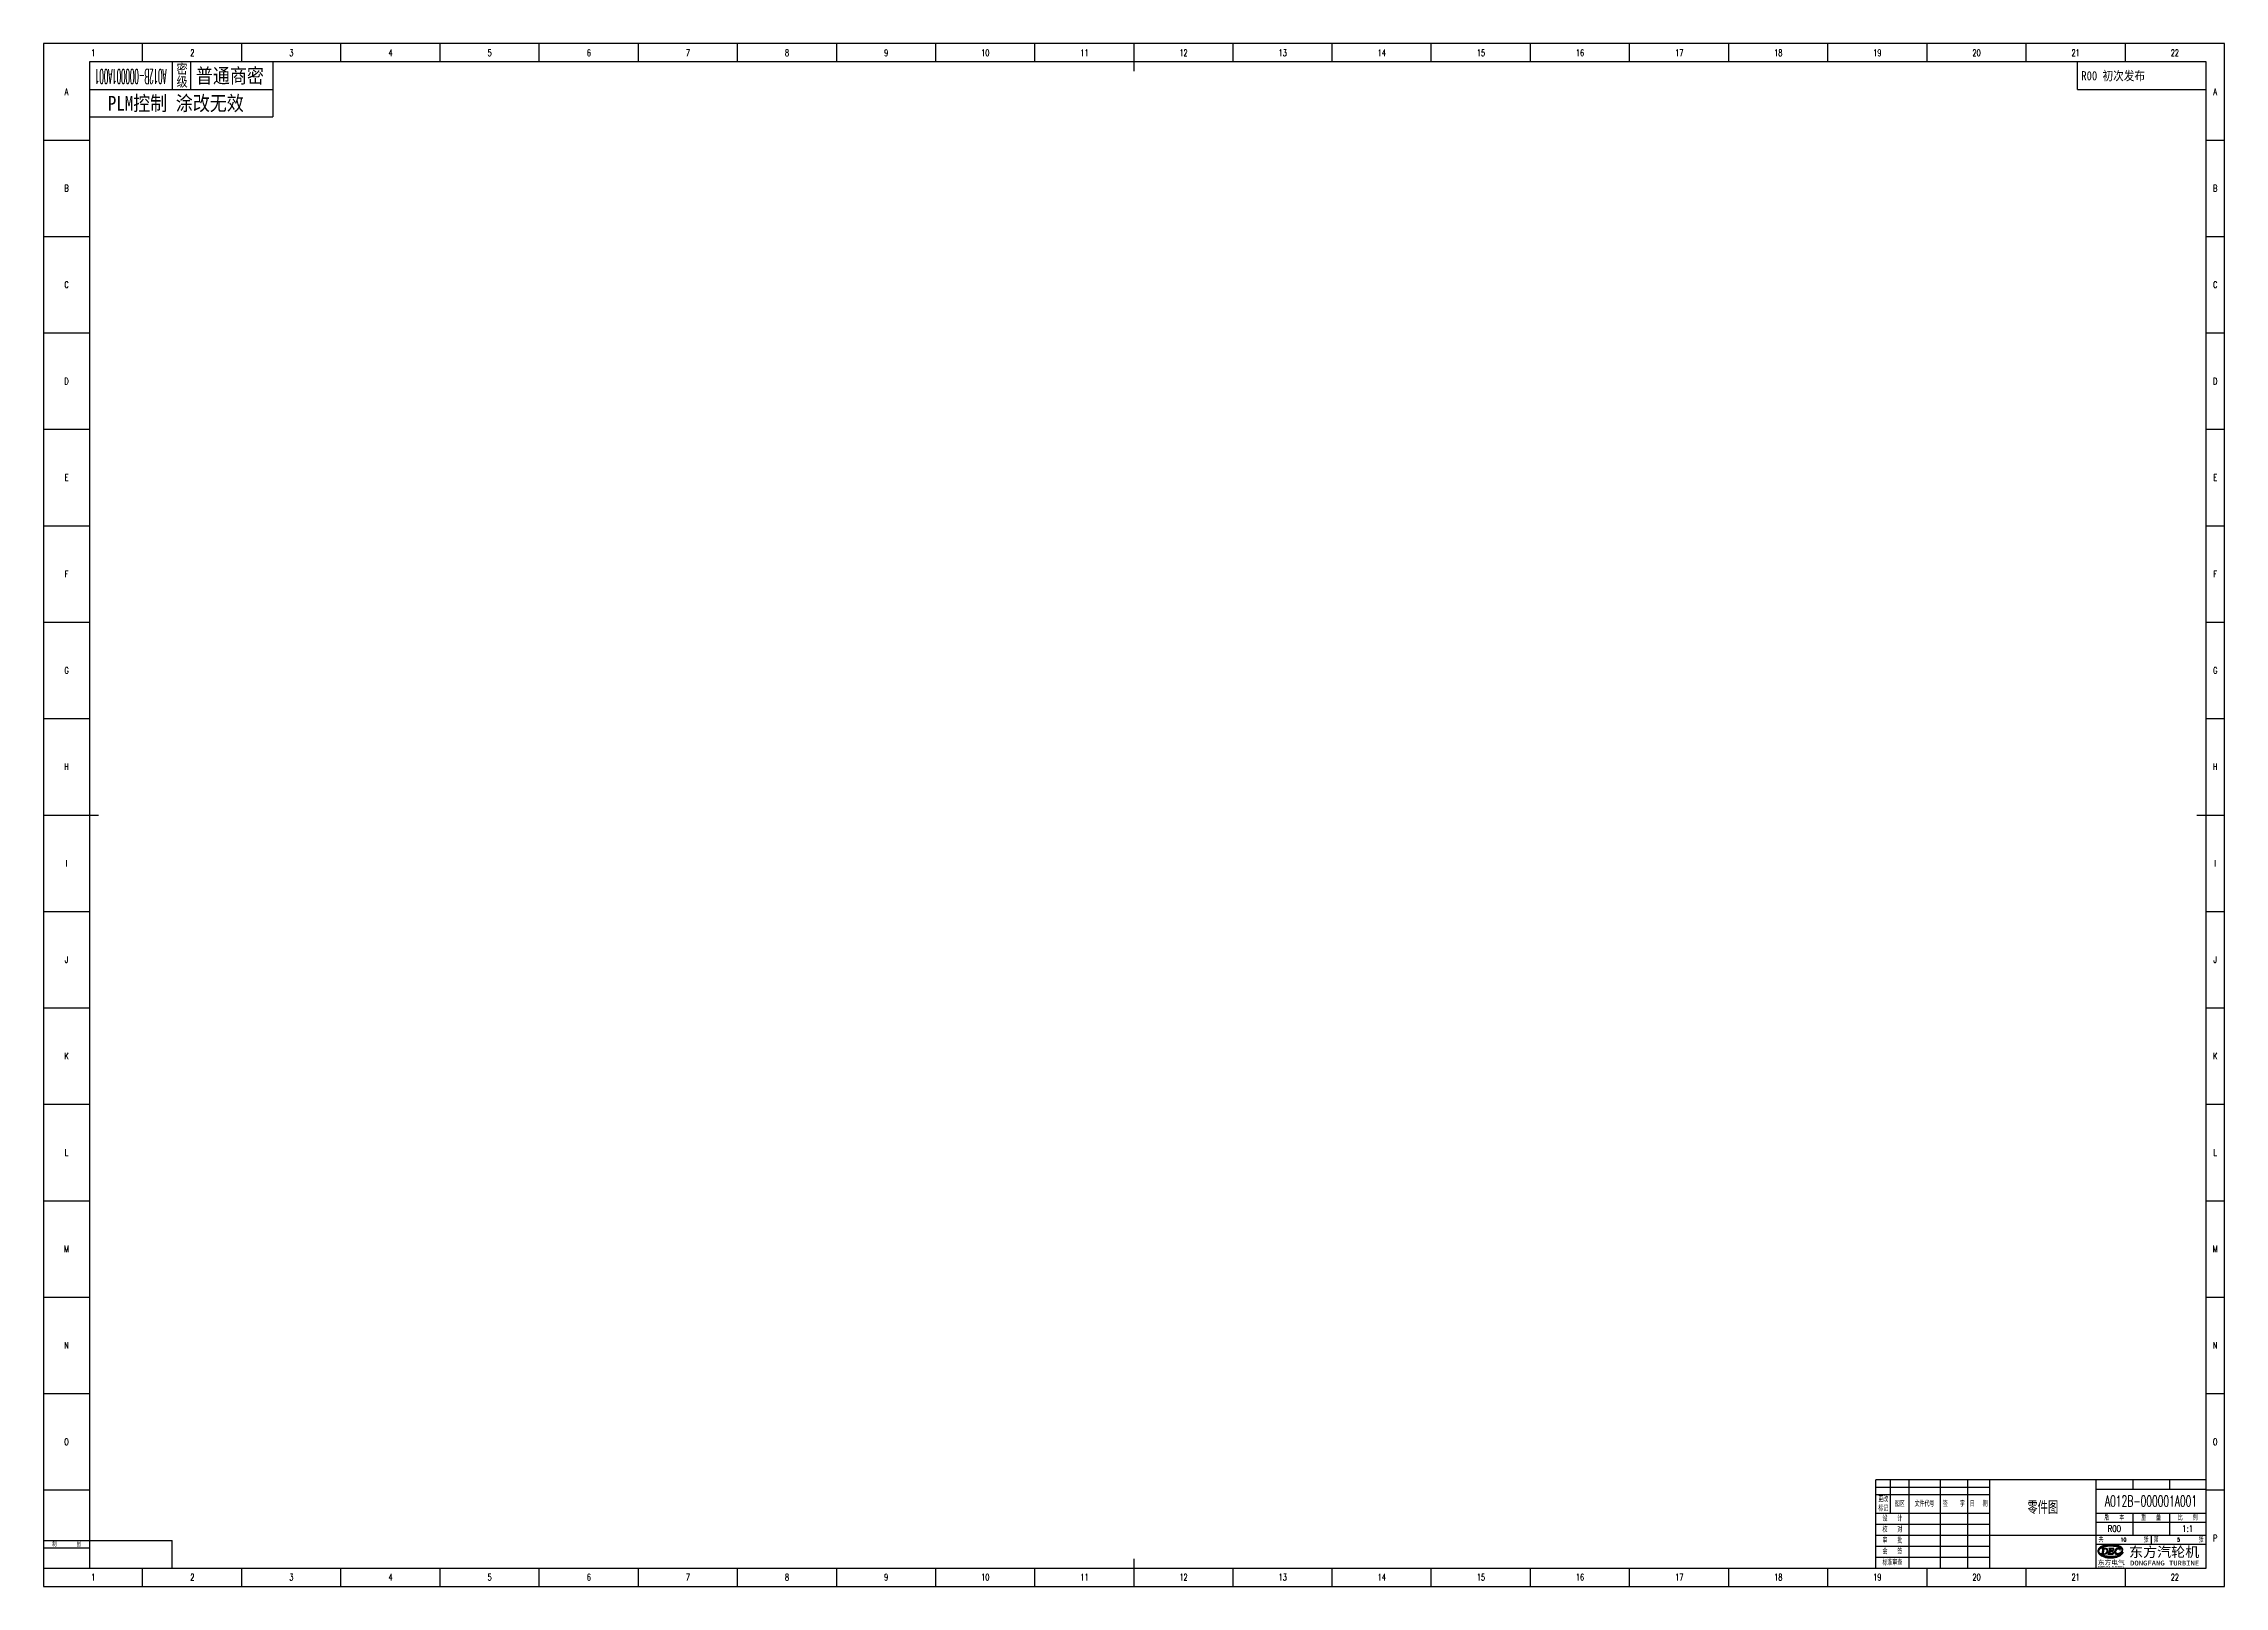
# Model space of a CAD drawing. Header units: millimetres. Extents: x 0 to 1189, y 0 to 841.
import ezdxf
from ezdxf.enums import TextEntityAlignment as Align

# ---------------------------------------------------------------- set-up
doc = ezdxf.new("R2010")
doc.units = ezdxf.units.MM
doc.layers.add('PDM_Title', color=7, linetype='Continuous')
doc.styles.add('HZ', font='TXT.SHX', dxfattribs={"width": 0.667, "bigfont": 'HZTXT.SHX'})
doc.styles.add('pdmHT', font='SIMHEI.TTF')

# ---------------------------------------------------------------- blocks, each defined once
blk = doc.blocks.new('FitPDM_DWGFrame')
at = {"layer": 'PDM_Title'}
h = blk.add_hatch(color=2, dxfattribs=at)
h.paths.add_polyline_path([(1122.3, 20.6), (1122.2, 20.6), (1122.2, 20.6), (1122.2, 20.6), (1122.3, 20.6), (1122.5, 20.6), (1122.5, 20.5), (1122.6, 20.5), (1122.6, 20.5), (1122.6, 20.4), (1122.6, 20.3), (1122.3, 18.1), (1122.2, 18), (1122.2, 17.9), (1122.2, 17.9), (1122.1, 17.8), (1122, 17.8), (1121.9, 17.8), (1121.8, 17.7), (1121.8, 17.7), (1121.7, 17.7), (1121.8, 17.6), (1121.8, 17.6), (1123.5, 17.6), (1123.7, 17.6), (1123.9, 17.7), (1124.1, 17.7), (1124.3, 17.8), (1124.5, 17.8), (1124.7, 18), (1124.9, 18.1), (1125, 18.2), (1125.2, 18.4), (1125.3, 18.5), (1125.4, 18.7), (1125.4, 18.8), (1125.5, 19), (1125.5, 19.2), (1125.5, 19.4), (1125.5, 19.6), (1125.5, 19.7), (1125.4, 19.9), (1125.3, 20.1), (1125.2, 20.3), (1125, 20.4), (1124.8, 20.5), (1124.5, 20.6), (1124.2, 20.6), (1124, 20.6)])
h.paths.add_polyline_path([(1123.5, 20.4), (1123.4, 20.3), (1123.4, 20.3), (1123.3, 20.2), (1123, 18.1), (1123, 18), (1123, 17.9), (1123, 17.9), (1123, 17.8), (1123.1, 17.8), (1123.3, 17.8), (1123.5, 17.8), (1123.6, 17.8), (1123.8, 17.8), (1123.9, 17.9), (1124, 17.9), (1124.1, 17.9), (1124.2, 18), (1124.3, 18), (1124.4, 18.1), (1124.4, 18.1), (1124.5, 18.2), (1124.6, 18.2), (1124.6, 18.3), (1124.7, 18.4), (1124.7, 18.4), (1124.8, 18.5), (1124.8, 18.6), (1124.8, 18.6), (1124.9, 18.7), (1124.9, 18.8), (1124.9, 18.9), (1125, 19), (1125, 19.1), (1125, 19.2), (1125, 19.3), (1125, 19.4), (1125, 19.5), (1125, 19.7), (1125, 19.8), (1124.9, 19.9), (1124.9, 20), (1124.8, 20), (1124.8, 20.1), (1124.8, 20.1), (1124.7, 20.2), (1124.7, 20.2), (1124.6, 20.3), (1124.5, 20.3), (1124.4, 20.4), (1124.3, 20.4), (1124.1, 20.5), (1123.9, 20.5), (1123.8, 20.5), (1123.7, 20.5)], flags=0)
h.paths.add_polyline_path([(1127.2, 20.5), (1128.2, 20.4), (1128.3, 20.4), (1128.4, 20.4), (1128.4, 20.3), (1128.5, 20.3), (1128.5, 20.2), (1128.5, 20.2), (1128.6, 20.1), (1128.6, 20), (1128.6, 20), (1128.6, 20), (1128.6, 20), (1128.7, 20), (1128.7, 20), (1128.7, 20), (1128.8, 20.1), (1128.8, 20.5), (1128.8, 20.6), (1128.8, 20.6), (1128.8, 20.6), (1128.8, 20.7), (1126, 20.7), (1126, 20.6), (1126, 20.6), (1126, 20.6), (1126.1, 20.5), (1126.2, 20.5), (1126.3, 20.5), (1126.3, 20.4), (1126.3, 20.3), (1126.3, 20.3), (1125.9, 18), (1125.9, 18), (1125.8, 17.9), (1125.8, 17.8), (1125.7, 17.8), (1125.7, 17.7), (1125.6, 17.7), (1125.6, 17.7), (1125.4, 17.7), (1125.4, 17.7), (1125.4, 17.7), (1125.4, 17.6), (1125.4, 17.6), (1128.3, 17.6), (1128.3, 17.6), (1128.4, 17.7), (1128.4, 17.7), (1128.7, 18.3), (1128.7, 18.3), (1128.7, 18.4), (1128.7, 18.4), (1128.6, 18.4), (1128.6, 18.4), (1128.6, 18.4), (1128.5, 18.4), (1128.5, 18.3), (1128.5, 18.2), (1128.4, 18.2), (1128.3, 18.1), (1128.2, 18.1), (1128.2, 18), (1128.1, 18), (1128, 17.9), (1127.9, 17.9), (1127.9, 17.8), (1127.8, 17.8), (1127.7, 17.8), (1127.7, 17.8), (1126.8, 17.8), (1126.8, 17.8), (1126.7, 17.8), (1126.7, 17.9), (1126.7, 17.9), (1126.7, 18.1), (1126.9, 19), (1126.9, 19), (1126.9, 19.1), (1126.9, 19.1), (1127, 19.1), (1127.7, 19.1), (1127.8, 19.1), (1127.9, 19.1), (1128, 19), (1128, 19), (1128.1, 18.9), (1128.1, 18.8), (1128.1, 18.8), (1128.1, 18.7), (1128.1, 18.7), (1128.1, 18.7), (1128.1, 18.7), (1128.2, 18.7), (1128.2, 18.7), (1128.2, 18.7), (1128.4, 19.6), (1128.4, 19.7), (1128.4, 19.7), (1128.4, 19.7), (1128.3, 19.7), (1128.3, 19.7), (1128.3, 19.7), (1128.3, 19.6), (1128.2, 19.6), (1128.2, 19.5), (1128.2, 19.4), (1128.2, 19.4), (1128.1, 19.4), (1128.1, 19.3), (1128, 19.3), (1127.9, 19.3), (1127.9, 19.3), (1127, 19.3), (1126.9, 19.3), (1126.9, 19.4), (1126.9, 19.4), (1127.1, 20.3), (1127.1, 20.4), (1127.1, 20.4), (1127.1, 20.4)])
h.paths.add_polyline_path([(1133.8, 18.4), (1133.9, 18.5), (1133.9, 18.5), (1133.9, 18.5), (1133.9, 18.5), (1133.9, 18.6), (1133.9, 18.6), (1133.9, 18.6), (1133.8, 18.6), (1133.8, 18.6), (1133.8, 18.6), (1133.7, 18.5), (1133.7, 18.5), (1133.7, 18.4), (1133.5, 18.3), (1133.4, 18.1), (1133.3, 18.1), (1133.2, 18), (1133.1, 17.9), (1133, 17.8), (1132.9, 17.7), (1132.8, 17.7), (1132.6, 17.5), (1132.5, 17.4), (1132.3, 17.3), (1132.1, 17.2), (1131.9, 17.1), (1131.7, 17), (1131.6, 17), (1131.6, 17), (1131.4, 16.9), (1131.3, 16.8), (1131.1, 16.8), (1130.9, 16.7), (1130.7, 16.6), (1130.5, 16.6), (1130.2, 16.5), (1130, 16.5), (1129.8, 16.4), (1129.6, 16.4), (1129.4, 16.4), (1129.1, 16.3), (1128.9, 16.3), (1128.7, 16.3), (1128.5, 16.3), (1128.2, 16.2), (1127.9, 16.2), (1127.6, 16.2), (1127.2, 16.2), (1127, 16.2), (1126.8, 16.2), (1126.4, 16.2), (1126.2, 16.2), (1126.1, 16.2), (1125.8, 16.2), (1125.6, 16.3), (1125.4, 16.3), (1125.1, 16.3), (1125, 16.4), (1124.7, 16.4), (1124.5, 16.5), (1124.2, 16.5), (1123.9, 16.6), (1123.6, 16.7), (1123.3, 16.8), (1123.1, 16.9), (1122.8, 17), (1122.6, 17.1), (1122.4, 17.1), (1122.2, 17.2), (1122, 17.3), (1121.8, 17.4), (1121.6, 17.6), (1121.5, 17.7), (1121.3, 17.8), (1121.2, 18), (1121, 18.2), (1120.9, 18.3), (1120.8, 18.4), (1120.7, 18.6), (1120.6, 18.8), (1120.6, 19.1), (1120.6, 19.3), (1120.6, 19.6), (1120.7, 19.8), (1120.8, 20), (1120.9, 20.1), (1121, 20.3), (1121.2, 20.5), (1121.3, 20.7), (1121.6, 20.9), (1121.9, 21.1), (1122, 21.1), (1122.2, 21.2), (1122.5, 21.4), (1122.8, 21.5), (1123.2, 21.6), (1123.6, 21.7), (1124, 21.8), (1124.3, 21.9), (1124.8, 22), (1125.2, 22), (1125.6, 22.1), (1126, 22.1), (1126.3, 22.1), (1127.2, 22.1), (1127.8, 22.1), (1128, 22.1), (1128.3, 22.1), (1128.5, 22), (1128.7, 22), (1128.9, 22), (1129.1, 22), (1129.3, 21.9), (1129.5, 21.9), (1129.8, 21.9), (1130, 21.8), (1130.3, 21.8), (1130.5, 21.7), (1130.7, 21.7), (1130.9, 21.6), (1131.1, 21.6), (1131.3, 21.5), (1131.5, 21.5), (1131.6, 21.4), (1131.8, 21.3), (1131.9, 21.3), (1132, 21.2), (1132.1, 21.2), (1132.1, 21.1), (1132.2, 21.1), (1132.4, 21), (1132.5, 20.9), (1132.5, 20.9), (1132.6, 20.8), (1132.7, 20.7), (1132.8, 20.6), (1132.9, 20.6), (1132.9, 20.5), (1133, 20.4), (1133, 20.3), (1133, 20.3), (1133.1, 20.2), (1133.1, 20.1), (1133.1, 20), (1133.1, 19.8), (1133.1, 19.7), (1133.1, 19.5), (1133.1, 19.5), (1133, 19.4), (1133, 19.3), (1133, 19.1), (1132.9, 19.1), (1132.8, 18.9), (1132.7, 18.8), (1132.7, 18.7), (1132.6, 18.6), (1132.5, 18.6), (1132.4, 18.5), (1132.3, 18.4), (1132.2, 18.3), (1132.1, 18.3), (1132.1, 18.2), (1132, 18.2), (1131.8, 18.1), (1131.8, 18.1), (1131.7, 18), (1131.6, 18), (1131.5, 17.9), (1131.4, 17.9), (1131.2, 17.9), (1131.1, 17.8), (1130.9, 17.8), (1130.7, 17.8), (1130.6, 17.9), (1130.4, 17.9), (1130.4, 17.9), (1130.3, 18), (1130.2, 18), (1130.2, 18.1), (1130.1, 18.1), (1130.1, 18.1), (1130, 18.1), (1130, 18.2), (1130, 18.2), (1130, 18.3), (1129.9, 18.3), (1129.9, 18.4), (1129.9, 18.4), (1129.9, 18.5), (1129.8, 18.6), (1129.8, 18.7), (1129.8, 18.8), (1129.8, 18.9), (1129.8, 19), (1129.8, 19.1), (1129.8, 19.2), (1129.8, 19.3), (1129.9, 19.4), (1129.9, 19.4), (1129.9, 19.5), (1130, 19.6), (1130, 19.6), (1130, 19.7), (1130, 19.8), (1130.1, 19.8), (1130.1, 19.8), (1130.1, 19.9), (1130.2, 19.9), (1130.2, 19.9), (1130.2, 19.9), (1130.2, 20), (1130.2, 20), (1130.3, 20), (1130.3, 20.1), (1130.3, 20.1), (1130.4, 20.1), (1130.5, 20.2), (1130.5, 20.3), (1130.6, 20.3), (1130.7, 20.4), (1130.8, 20.4), (1130.9, 20.4), (1131, 20.5), (1131.1, 20.5), (1131.1, 20.5), (1131.2, 20.5), (1131.4, 20.5), (1131.5, 20.5), (1131.6, 20.5), (1131.6, 20.4), (1131.7, 20.4), (1131.8, 20.4), (1131.8, 20.3), (1131.9, 20.3), (1131.9, 20.2), (1132, 20.2), (1132, 20.1), (1132, 20.1), (1132, 20), (1132, 20), (1132.1, 19.9), (1132.1, 19.8), (1132.1, 19.7), (1132.1, 19.7), (1132.1, 19.7), (1132.1, 19.7), (1132.2, 19.7), (1132.2, 19.7), (1132.2, 19.8), (1132.2, 19.9), (1132.3, 20.6), (1132.3, 20.6), (1132.3, 20.7), (1132.3, 20.7), (1132.2, 20.7), (1132.2, 20.7), (1132.2, 20.6), (1132.1, 20.6), (1132.1, 20.6), (1132.1, 20.6), (1132, 20.6), (1132, 20.5), (1132, 20.5), (1131.9, 20.5), (1131.8, 20.6), (1131.7, 20.6), (1131.6, 20.6), (1131.5, 20.6), (1131.4, 20.7), (1131.3, 20.7), (1131.2, 20.7), (1131, 20.7), (1130.8, 20.7), (1130.7, 20.7), (1130.6, 20.6), (1130.5, 20.6), (1130.4, 20.6), (1130.3, 20.6), (1130.2, 20.5), (1130.2, 20.5), (1130.1, 20.4), (1130, 20.4), (1129.9, 20.3), (1129.8, 20.3), (1129.8, 20.3), (1129.7, 20.2), (1129.7, 20.1), (1129.6, 20.1), (1129.5, 20), (1129.5, 19.9), (1129.4, 19.9), (1129.4, 19.8), (1129.3, 19.7), (1129.3, 19.7), (1129.3, 19.6), (1129.2, 19.5), (1129.2, 19.4), (1129.2, 19.3), (1129.2, 19.2), (1129.1, 19.2), (1129.1, 19.1), (1129.1, 19), (1129.1, 18.9), (1129.1, 18.8), (1129.1, 18.8), (1129.1, 18.8), (1129.1, 18.7), (1129.1, 18.6), (1129.1, 18.5), (1129.1, 18.4), (1129.2, 18.3), (1129.2, 18.2), (1129.3, 18.2), (1129.3, 18.1), (1129.3, 18), (1129.4, 18), (1129.4, 17.9), (1129.5, 17.8), (1129.5, 17.8), (1129.6, 17.7), (1129.7, 17.7), (1129.8, 17.6), (1129.9, 17.6), (1129.9, 17.6), (1130, 17.5), (1130.2, 17.5), (1130.3, 17.5), (1130.4, 17.5), (1130.6, 17.5), (1130.7, 17.5), (1130.9, 17.5), (1131.1, 17.5), (1131.2, 17.5), (1131.3, 17.6), (1131.4, 17.6), (1131.5, 17.6), (1131.6, 17.7), (1131.7, 17.7), (1131.8, 17.7), (1131.9, 17.8), (1131.9, 17.8), (1132, 17.9), (1132.1, 17.9), (1132.2, 18), (1132.3, 18.1), (1132.4, 18.1), (1132.4, 18.1), (1132.5, 18.2), (1132.5, 18.2), (1132.6, 18.3), (1132.7, 18.4), (1132.7, 18.4), (1132.8, 18.4), (1132.8, 18.5), (1132.8, 18.5), (1132.9, 18.6), (1132.9, 18.6), (1133, 18.7), (1133, 18.7), (1133, 18.7), (1133.1, 18.8), (1133.1, 18.8), (1133.1, 18.9), (1133.2, 18.9), (1133.2, 19), (1133.2, 19), (1133.3, 19.1), (1133.3, 19.1), (1133.4, 19.2), (1133.4, 19.2), (1133.4, 19.3), (1133.4, 19.3), (1133.4, 19.4), (1133.5, 19.5), (1133.5, 19.6), (1133.5, 19.6), (1133.5, 19.7), (1133.6, 19.8), (1133.6, 19.9), (1133.6, 20), (1133.6, 20.2), (1133.6, 20.4), (1133.5, 20.5), (1133.5, 20.5), (1133.5, 20.6), (1133.4, 20.7), (1133.4, 20.7), (1133.3, 20.8), (1133.3, 20.8), (1133.3, 20.9), (1133.2, 21), (1133.1, 21), (1133.1, 21.1), (1133, 21.2), (1132.9, 21.2), (1132.9, 21.3), (1132.8, 21.3), (1132.7, 21.4), (1132.6, 21.4), (1132.6, 21.5), (1132.5, 21.5), (1132.4, 21.6), (1132.3, 21.6), (1132.3, 21.7), (1132.2, 21.7), (1132.1, 21.7), (1132.1, 21.8), (1132, 21.8), (1132, 21.8), (1131.9, 21.9), (1131.8, 21.9), (1131.7, 21.9), (1131.6, 22), (1131.5, 22), (1131.4, 22), (1131.4, 22.1), (1131.3, 22.1), (1131.2, 22.1), (1131.1, 22.2), (1131, 22.2), (1130.9, 22.2), (1130.8, 22.2), (1130.7, 22.3), (1130.6, 22.3), (1130.5, 22.3), (1130.4, 22.3), (1130.3, 22.4), (1130.2, 22.4), (1130.1, 22.4), (1130, 22.4), (1130, 22.5), (1129.8, 22.5), (1129.7, 22.5), (1129.6, 22.5), (1129.6, 22.5), (1129.5, 22.5), (1129.4, 22.6), (1129.3, 22.6), (1129.1, 22.6), (1129, 22.6), (1128.9, 22.6), (1128.8, 22.7), (1128.7, 22.7), (1128.5, 22.7), (1128.3, 22.7), (1128.1, 22.7), (1127.9, 22.7), (1127.7, 22.7), (1127.5, 22.8), (1127.3, 22.8), (1127, 22.8), (1126.6, 22.8), (1126.4, 22.8), (1126.1, 22.8), (1125.9, 22.8), (1125.6, 22.7), (1125.4, 22.7), (1125.2, 22.7), (1125.1, 22.7), (1124.9, 22.6), (1124.8, 22.6), (1124.7, 22.6), (1124.6, 22.6), (1124.5, 22.6), (1124.4, 22.6), (1124.3, 22.5), (1124.1, 22.5), (1124.1, 22.5), (1123.9, 22.5), (1123.8, 22.4), (1123.7, 22.4), (1123.6, 22.4), (1123.5, 22.4), (1123.4, 22.3), (1123.3, 22.3), (1123.2, 22.3), (1123.2, 22.2), (1123.1, 22.2), (1123, 22.2), (1122.9, 22.2), (1122.8, 22.1), (1122.8, 22.1), (1122.7, 22.1), (1122.6, 22), (1122.5, 22), (1122.4, 22), (1122.3, 21.9), (1122.3, 21.9), (1122.2, 21.8), (1122.1, 21.8), (1122, 21.7), (1121.9, 21.7), (1121.8, 21.7), (1121.7, 21.6), (1121.7, 21.6), (1121.6, 21.5), (1121.5, 21.5), (1121.4, 21.4), (1121.4, 21.4), (1121.2, 21.3), (1121.1, 21.2), (1120.9, 21), (1120.7, 20.8), (1120.5, 20.6), (1120.4, 20.4), (1120.3, 20.2), (1120.2, 20), (1120.1, 19.9), (1120.1, 19.7), (1120, 19.5), (1120, 19.3), (1120, 19.2), (1120, 19.1), (1120, 19), (1120.1, 18.7), (1120.1, 18.5), (1120.3, 18.3), (1120.4, 18.1), (1120.5, 17.9), (1120.7, 17.7), (1120.8, 17.6), (1121, 17.4), (1121.2, 17.2), (1121.4, 17.1), (1121.7, 16.9), (1121.9, 16.7), (1122.2, 16.6), (1122.5, 16.4), (1122.9, 16.3), (1123.4, 16.1), (1123.9, 15.9), (1124.2, 15.8), (1124.6, 15.7), (1124.9, 15.7), (1125.3, 15.6), (1125.6, 15.6), (1126.1, 15.5), (1126.8, 15.5), (1127.3, 15.5), (1127.6, 15.5), (1128.1, 15.6), (1128.6, 15.6), (1129, 15.7), (1129.4, 15.7), (1129.8, 15.9), (1130.3, 16), (1130.7, 16.1), (1131, 16.2), (1131.4, 16.4), (1131.7, 16.5), (1132, 16.7), (1132.3, 16.9), (1132.6, 17.2), (1132.8, 17.3), (1132.9, 17.4), (1133, 17.5), (1133.1, 17.6), (1133.3, 17.8), (1133.5, 18), (1133.6, 18.1), (1133.7, 18.2)])
at = {"layer": 'PDM_Title', "color": 2}
for p, q in [((1189, 841), (0, 841)), ((0, 841), (0, 0)), ((54, 831), (54, 841)), ((108.1, 831), (108.1, 841)), ((162.1, 831), (162.1, 841)), ((216.2, 831), (216.2, 841)), ((270.2, 831), (270.2, 841)), ((324.3, 831), (324.3, 841)), ((378.3, 831), (378.3, 841)), ((432.4, 831), (432.4, 841)), ((486.4, 831), (486.4, 841)), ((540.5, 831), (540.5, 841)), ((648.5, 831), (648.5, 841)), ((702.6, 831), (702.6, 841)), ((756.6, 831), (756.6, 841)), ((810.7, 831), (810.7, 841)), ((864.7, 831), (864.7, 841)), ((918.8, 831), (918.8, 841)), ((972.8, 831), (972.8, 841)), ((1026.9, 831), (1026.9, 841)), ((1080.9, 831), (1080.9, 841)), ((1135, 831), (1135, 841)), ((1189, 0), (1189, 841)), ((0, 788.4), (25, 788.4)), ((1179, 788.4), (1189, 788.4)), ((0, 735.9), (25, 735.9)), ((1179, 735.9), (1189, 735.9)), ((0, 683.3), (25, 683.3)), ((1179, 683.3), (1189, 683.3)), ((0, 630.8), (25, 630.8)), ((1179, 630.8), (1189, 630.8)), ((0, 578.2), (25, 578.2)), ((1179, 578.2), (1189, 578.2)), ((0, 525.6), (25, 525.6)), ((1179, 525.6), (1189, 525.6)), ((0, 473.1), (25, 473.1)), ((1179, 473.1), (1189, 473.1)), ((0, 367.9), (25, 367.9)), ((1179, 367.9), (1189, 367.9)), ((0, 315.4), (25, 315.4)), ((1179, 315.4), (1189, 315.4)), ((0, 262.8), (25, 262.8)), ((1179, 262.8), (1189, 262.8)), ((0, 210.2), (25, 210.2)), ((1179, 210.2), (1189, 210.2)), ((0, 157.7), (25, 157.7)), ((1179, 157.7), (1189, 157.7)), ((0, 105.1), (25, 105.1)), ((1179, 105.1), (1189, 105.1)), ((0, 52.6), (25, 52.6)), ((999, 54), (1061, 54)), ((999, 50), (1061, 50)), ((1007, 40), (1007, 58)), ((1017, 58), (1017, 10)), ((1034, 58), (1034, 10)), ((1049, 58), (1049, 10)), ((1061, 58), (1061, 10)), ((1119, 58), (1119, 28)), ((1119, 58), (1119, 10)), ((1119, 53), (1179, 53)), ((1139, 58), (1139, 53)), ((1159, 58), (1159, 53)), ((1179, 52.6), (1189, 52.6)), ((999, 40), (1061, 40)), ((1119, 40), (1179, 40)), ((1139, 40), (1139, 28)), ((1159, 40), (1159, 28)), ((0, 25), (25, 25)), ((999, 34), (1061, 34)), ((999, 28), (1061, 28)), ((1061, 28), (1119, 28)), ((1119, 35), (1179, 35)), ((1119, 28), (1179, 28)), ((1149, 28), (1149, 23)), ((0, 21), (25, 21)), ((999, 22), (1061, 22)), ((999, 16), (1061, 16)), ((1119, 23), (1179, 23)), ((1120.1, 19.7), (1120, 19.5)), ((1120, 19.5), (1120, 19.3)), ((1120, 19.3), (1120, 19.2)), ((1120, 19.2), (1120, 19.1)), ((1120, 19.1), (1120, 19)), ((1120, 19), (1120.1, 18.7)), ((1120.2, 20), (1120.1, 19.9)), ((1120.1, 19.9), (1120.1, 19.7)), ((1120.1, 18.7), (1120.1, 18.5)), ((1120.1, 18.5), (1120.3, 18.3)), ((1120.3, 20.2), (1120.2, 20)), ((1120.4, 20.4), (1120.3, 20.2)), ((1120.3, 18.3), (1120.4, 18.1)), ((1120.5, 20.6), (1120.4, 20.4)), ((1120.4, 18.1), (1120.5, 17.9)), ((1120.7, 20.8), (1120.5, 20.6)), ((1120.5, 17.9), (1120.7, 17.7)), ((1120.6, 19.6), (1120.7, 19.8)), ((1120.6, 19.3), (1120.6, 19.6)), ((1120.6, 19.1), (1120.6, 19.3)), ((1120.6, 18.8), (1120.6, 19.1)), ((1120.7, 18.6), (1120.6, 18.8)), ((1120.9, 21), (1120.7, 20.8)), ((1120.7, 19.8), (1120.8, 20)), ((1120.8, 18.4), (1120.7, 18.6)), ((1120.7, 17.7), (1120.8, 17.6)), ((1120.8, 20), (1120.9, 20.1)), ((1120.9, 18.3), (1120.8, 18.4)), ((1120.8, 17.6), (1121, 17.4)), ((1121.1, 21.2), (1120.9, 21)), ((1120.9, 20.1), (1121, 20.3)), ((1121, 18.2), (1120.9, 18.3)), ((1121, 20.3), (1121.2, 20.5)), ((1121.2, 18), (1121, 18.2)), ((1121, 17.4), (1121.2, 17.2)), ((1121.2, 21.3), (1121.1, 21.2)), ((1121.4, 21.4), (1121.2, 21.3)), ((1121.2, 20.5), (1121.3, 20.7)), ((1121.3, 17.8), (1121.2, 18)), ((1121.2, 17.2), (1121.4, 17.1)), ((1121.3, 20.7), (1121.6, 20.9)), ((1121.5, 17.7), (1121.3, 17.8)), ((1121.5, 21.5), (1121.4, 21.4)), ((1121.4, 21.4), (1121.4, 21.4)), ((1121.4, 17.1), (1121.7, 16.9)), ((1121.6, 21.5), (1121.5, 21.5)), ((1121.6, 17.6), (1121.5, 17.7)), ((1121.7, 21.6), (1121.6, 21.5)), ((1121.6, 20.9), (1121.9, 21.1)), ((1121.8, 17.4), (1121.6, 17.6)), ((1121.8, 21.7), (1121.7, 21.6)), ((1121.7, 21.6), (1121.7, 21.6)), ((1121.8, 17.7), (1121.7, 17.7)), ((1121.7, 17.7), (1121.8, 17.6)), ((1121.7, 16.9), (1121.9, 16.7)), ((1121.9, 21.7), (1121.8, 21.7)), ((1121.9, 17.8), (1121.8, 17.7)), ((1121.8, 17.7), (1121.8, 17.7)), ((1121.8, 17.6), (1121.8, 17.6)), ((1121.8, 17.6), (1123.5, 17.6)), ((1122, 17.3), (1121.8, 17.4)), ((1122, 21.7), (1121.9, 21.7)), ((1121.9, 21.1), (1122, 21.1)), ((1122, 17.8), (1121.9, 17.8)), ((1121.9, 16.7), (1122.2, 16.6)), ((1122.1, 21.8), (1122, 21.7)), ((1122, 21.1), (1122.2, 21.2)), ((1122.1, 17.8), (1122, 17.8)), ((1122.2, 17.2), (1122, 17.3)), ((1122.2, 21.8), (1122.1, 21.8)), ((1122.2, 17.9), (1122.1, 17.8)), ((1122.3, 21.9), (1122.2, 21.8)), ((1122.2, 21.2), (1122.5, 21.4)), ((1122.3, 20.6), (1122.2, 20.6)), ((1122.2, 20.6), (1122.2, 20.6)), ((1122.2, 20.6), (1122.2, 20.6)), ((1122.2, 20.6), (1122.3, 20.6)), ((1122.3, 18.1), (1122.2, 18)), ((1122.2, 18), (1122.2, 17.9)), ((1122.2, 17.9), (1122.2, 17.9)), ((1122.4, 17.1), (1122.2, 17.2)), ((1122.2, 16.6), (1122.5, 16.4)), ((1122.4, 22), (1122.3, 21.9)), ((1122.3, 21.9), (1122.3, 21.9)), ((1122.3, 20.6), (1122.5, 20.6)), ((1124, 20.6), (1122.3, 20.6)), ((1122.6, 20.3), (1122.3, 18.1)), ((1122.5, 22), (1122.4, 22)), ((1122.6, 17.1), (1122.4, 17.1)), ((1122.6, 22), (1122.5, 22)), ((1122.5, 21.4), (1122.8, 21.5)), ((1122.5, 20.6), (1122.5, 20.5)), ((1122.5, 20.5), (1122.6, 20.5)), ((1122.5, 16.4), (1122.9, 16.3)), ((1122.7, 22.1), (1122.6, 22)), ((1122.6, 20.5), (1122.6, 20.5)), ((1122.6, 20.5), (1122.6, 20.4)), ((1122.6, 20.4), (1122.6, 20.3)), ((1122.8, 17), (1122.6, 17.1)), ((1122.8, 22.1), (1122.7, 22.1)), ((1122.9, 22.2), (1122.8, 22.1)), ((1122.8, 22.1), (1122.8, 22.1)), ((1122.8, 21.5), (1123.2, 21.6)), ((1123.1, 16.9), (1122.8, 17)), ((1123, 22.2), (1122.9, 22.2)), ((1122.9, 16.3), (1123.4, 16.1)), ((1123.1, 22.2), (1123, 22.2)), ((1123.3, 20.2), (1123, 18.1)), ((1123, 18.1), (1123, 18)), ((1123, 18), (1123, 17.9)), ((1123, 17.9), (1123, 17.9)), ((1123, 17.9), (1123, 17.8)), ((1123, 17.8), (1123.1, 17.8)), ((1123.2, 22.2), (1123.1, 22.2)), ((1123.1, 17.8), (1123.3, 17.8)), ((1123.3, 16.8), (1123.1, 16.9)), ((1123.3, 22.3), (1123.2, 22.3)), ((1123.2, 22.3), (1123.2, 22.2)), ((1123.2, 21.6), (1123.6, 21.7)), ((1123.4, 22.3), (1123.3, 22.3)), ((1123.4, 20.3), (1123.3, 20.2)), ((1123.3, 17.8), (1123.5, 17.8)), ((1123.6, 16.7), (1123.3, 16.8)), ((1123.5, 22.4), (1123.4, 22.3)), ((1123.5, 20.4), (1123.4, 20.3)), ((1123.4, 20.3), (1123.4, 20.3)), ((1123.4, 16.1), (1123.9, 15.9)), ((1123.6, 22.4), (1123.5, 22.4)), ((1123.7, 20.5), (1123.5, 20.4)), ((1123.5, 17.8), (1123.6, 17.8)), ((1123.5, 17.6), (1123.7, 17.6)), ((1123.7, 22.4), (1123.6, 22.4)), ((1123.6, 21.7), (1124, 21.8)), ((1123.6, 17.8), (1123.8, 17.8)), ((1123.9, 16.6), (1123.6, 16.7)), ((1123.8, 22.4), (1123.7, 22.4)), ((1123.8, 20.5), (1123.7, 20.5)), ((1123.7, 17.6), (1123.9, 17.7)), ((1123.9, 22.5), (1123.8, 22.4)), ((1123.9, 20.5), (1123.8, 20.5)), ((1123.8, 17.8), (1123.9, 17.9)), ((1124.1, 22.5), (1123.9, 22.5)), ((1124.1, 20.5), (1123.9, 20.5)), ((1123.9, 17.9), (1124, 17.9)), ((1123.9, 17.7), (1124.1, 17.7)), ((1124.2, 16.5), (1123.9, 16.6)), ((1123.9, 15.9), (1124.2, 15.8)), ((1124, 21.8), (1124.3, 21.9)), ((1124.2, 20.6), (1124, 20.6)), ((1124, 17.9), (1124.1, 17.9)), ((1124.3, 22.5), (1124.1, 22.5)), ((1124.1, 22.5), (1124.1, 22.5)), ((1124.3, 20.4), (1124.1, 20.5)), ((1124.1, 17.9), (1124.2, 18)), ((1124.1, 17.7), (1124.3, 17.8)), ((1124.5, 20.6), (1124.2, 20.6)), ((1124.2, 18), (1124.3, 18)), ((1124.5, 16.5), (1124.2, 16.5)), ((1124.2, 15.8), (1124.6, 15.7)), ((1124.4, 22.6), (1124.3, 22.5)), ((1124.3, 21.9), (1124.8, 22)), ((1124.4, 20.4), (1124.3, 20.4)), ((1124.3, 18), (1124.4, 18.1)), ((1124.3, 17.8), (1124.5, 17.8)), ((1124.5, 22.6), (1124.4, 22.6)), ((1124.5, 20.3), (1124.4, 20.4)), ((1124.4, 18.1), (1124.5, 18.2)), ((1124.4, 18.1), (1124.4, 18.1)), ((1124.6, 22.6), (1124.5, 22.6)), ((1124.8, 20.5), (1124.5, 20.6)), ((1124.6, 20.3), (1124.5, 20.3)), ((1124.5, 18.2), (1124.6, 18.2)), ((1124.5, 17.8), (1124.7, 18)), ((1124.7, 16.4), (1124.5, 16.5)), ((1124.7, 22.6), (1124.6, 22.6)), ((1124.7, 20.2), (1124.6, 20.3)), ((1124.6, 18.3), (1124.7, 18.4)), ((1124.6, 18.2), (1124.6, 18.3)), ((1124.6, 15.7), (1124.9, 15.7)), ((1124.8, 22.6), (1124.7, 22.6)), ((1124.8, 20.1), (1124.7, 20.2)), ((1124.7, 20.2), (1124.7, 20.2)), ((1124.7, 18.4), (1124.8, 18.5)), ((1124.7, 18.4), (1124.7, 18.4)), ((1124.7, 18), (1124.9, 18.1)), ((1125, 16.4), (1124.7, 16.4)), ((1124.9, 22.6), (1124.8, 22.6)), ((1124.8, 22), (1125.2, 22)), ((1125, 20.4), (1124.8, 20.5)), ((1124.8, 20), (1124.8, 20.1)), ((1124.8, 20.1), (1124.8, 20.1)), ((1124.9, 20), (1124.8, 20)), ((1124.8, 18.6), (1124.9, 18.7)), ((1124.8, 18.5), (1124.8, 18.6)), ((1124.8, 18.6), (1124.8, 18.6)), ((1125.1, 22.7), (1124.9, 22.6)), ((1124.9, 19.9), (1124.9, 20)), ((1125, 19.8), (1124.9, 19.9)), ((1124.9, 18.9), (1125, 19)), ((1124.9, 18.8), (1124.9, 18.9)), ((1124.9, 18.7), (1124.9, 18.8)), ((1124.9, 18.1), (1125, 18.2)), ((1124.9, 15.7), (1125.3, 15.6)), ((1125.2, 20.3), (1125, 20.4)), ((1125, 19.7), (1125, 19.8)), ((1125, 19.5), (1125, 19.7)), ((1125, 19.4), (1125, 19.5)), ((1125, 19.3), (1125, 19.4)), ((1125, 19.2), (1125, 19.3)), ((1125, 19.1), (1125, 19.2)), ((1125, 19), (1125, 19.1)), ((1125, 18.2), (1125.2, 18.4)), ((1125.1, 16.3), (1125, 16.4)), ((1125.2, 22.7), (1125.1, 22.7)), ((1125.4, 16.3), (1125.1, 16.3)), ((1125.4, 22.7), (1125.2, 22.7)), ((1125.2, 22), (1125.6, 22.1)), ((1125.3, 20.1), (1125.2, 20.3)), ((1125.2, 18.4), (1125.3, 18.5)), ((1125.4, 19.9), (1125.3, 20.1)), ((1125.3, 18.5), (1125.4, 18.7)), ((1125.3, 15.6), (1125.6, 15.6)), ((1125.6, 22.7), (1125.4, 22.7)), ((1125.5, 19.7), (1125.4, 19.9)), ((1125.4, 18.8), (1125.5, 19)), ((1125.4, 18.7), (1125.4, 18.8)), ((1125.6, 17.7), (1125.4, 17.7)), ((1125.4, 17.7), (1125.4, 17.7)), ((1125.4, 17.7), (1125.4, 17.7)), ((1125.4, 17.7), (1125.4, 17.6)), ((1125.4, 17.6), (1125.4, 17.6)), ((1125.4, 17.6), (1128.3, 17.6)), ((1125.6, 16.3), (1125.4, 16.3)), ((1125.5, 19.6), (1125.5, 19.7)), ((1125.5, 19.4), (1125.5, 19.6)), ((1125.5, 19.2), (1125.5, 19.4)), ((1125.5, 19), (1125.5, 19.2)), ((1125.9, 22.8), (1125.6, 22.7)), ((1125.6, 22.1), (1126, 22.1)), ((1125.7, 17.7), (1125.6, 17.7)), ((1125.6, 17.7), (1125.6, 17.7)), ((1125.8, 16.2), (1125.6, 16.3)), ((1125.6, 15.6), (1126.1, 15.5)), ((1125.8, 17.8), (1125.7, 17.8)), ((1125.7, 17.8), (1125.7, 17.7)), ((1125.9, 18), (1125.8, 17.9)), ((1125.8, 17.9), (1125.8, 17.8)), ((1126.1, 16.2), (1125.8, 16.2)), ((1126.1, 22.8), (1125.9, 22.8)), ((1126.3, 20.3), (1125.9, 18)), ((1125.9, 18), (1125.9, 18)), ((1126, 22.1), (1126.3, 22.1)), ((1128.8, 20.7), (1126, 20.7)), ((1126, 20.7), (1126, 20.6)), ((1126, 20.6), (1126, 20.6)), ((1126, 20.6), (1126, 20.6)), ((1126, 20.6), (1126.1, 20.5)), ((1126.4, 22.8), (1126.1, 22.8)), ((1126.1, 20.5), (1126.2, 20.5)), ((1126.2, 16.2), (1126.1, 16.2)), ((1126.1, 15.5), (1126.8, 15.5)), ((1126.2, 20.5), (1126.3, 20.5)), ((1126.4, 16.2), (1126.2, 16.2)), ((1126.3, 22.1), (1127.2, 22.1)), ((1126.3, 20.5), (1126.3, 20.4)), ((1126.3, 20.4), (1126.3, 20.3)), ((1126.3, 20.3), (1126.3, 20.3)), ((1126.6, 22.8), (1126.4, 22.8)), ((1126.8, 16.2), (1126.4, 16.2)), ((1127, 22.8), (1126.6, 22.8)), ((1126.7, 18.1), (1126.9, 19)), ((1126.7, 17.9), (1126.7, 18.1)), ((1126.7, 17.8), (1126.7, 17.9)), ((1126.7, 17.9), (1126.7, 17.9)), ((1126.8, 17.8), (1126.7, 17.8)), ((1127.7, 17.8), (1126.8, 17.8)), ((1126.8, 17.8), (1126.8, 17.8)), ((1127, 16.2), (1126.8, 16.2)), ((1126.8, 15.5), (1127.3, 15.5)), ((1126.9, 19.4), (1127.1, 20.3)), ((1126.9, 19.3), (1126.9, 19.4)), ((1126.9, 19.4), (1126.9, 19.4)), ((1127, 19.3), (1126.9, 19.3)), ((1126.9, 19), (1126.9, 19.1)), ((1126.9, 19.1), (1126.9, 19.1)), ((1126.9, 19.1), (1127, 19.1)), ((1126.9, 19), (1126.9, 19)), ((1127.3, 22.8), (1127, 22.8)), ((1127.9, 19.3), (1127, 19.3)), ((1127, 19.1), (1127.7, 19.1)), ((1127.2, 16.2), (1127, 16.2)), ((1127.1, 20.4), (1127.2, 20.5)), ((1127.1, 20.3), (1127.1, 20.4)), ((1127.1, 20.4), (1127.1, 20.4)), ((1127.1, 20.4), (1127.1, 20.4)), ((1127.2, 22.1), (1127.8, 22.1)), ((1127.2, 20.5), (1128.2, 20.4)), ((1127.6, 16.2), (1127.2, 16.2)), ((1127.5, 22.8), (1127.3, 22.8)), ((1127.3, 15.5), (1127.6, 15.5)), ((1127.7, 22.7), (1127.5, 22.8)), ((1127.9, 16.2), (1127.6, 16.2)), ((1127.6, 15.5), (1128.1, 15.6)), ((1127.9, 22.7), (1127.7, 22.7)), ((1127.7, 19.1), (1127.8, 19.1)), ((1127.8, 17.8), (1127.7, 17.8)), ((1127.7, 17.8), (1127.7, 17.8)), ((1127.8, 22.1), (1128, 22.1)), ((1127.8, 19.1), (1127.9, 19.1)), ((1127.9, 17.8), (1127.8, 17.8)), ((1128.1, 22.7), (1127.9, 22.7)), ((1128, 19.3), (1127.9, 19.3)), ((1127.9, 19.3), (1127.9, 19.3)), ((1127.9, 19.1), (1128, 19)), ((1128, 17.9), (1127.9, 17.9)), ((1127.9, 17.9), (1127.9, 17.8)), ((1128.2, 16.2), (1127.9, 16.2)), ((1128, 22.1), (1128.3, 22.1)), ((1128.1, 19.3), (1128, 19.3)), ((1128, 19), (1128, 19)), ((1128, 19), (1128.1, 18.9)), ((1128.1, 18), (1128, 17.9)), ((1128.3, 22.7), (1128.1, 22.7)), ((1128.2, 19.4), (1128.1, 19.4)), ((1128.1, 19.4), (1128.1, 19.3)), ((1128.1, 18.9), (1128.1, 18.8)), ((1128.1, 18.8), (1128.1, 18.8)), ((1128.1, 18.8), (1128.1, 18.7)), ((1128.1, 18.7), (1128.1, 18.7)), ((1128.1, 18.7), (1128.1, 18.7)), ((1128.1, 18.7), (1128.1, 18.7)), ((1128.1, 18.7), (1128.2, 18.7)), ((1128.2, 18), (1128.1, 18)), ((1128.1, 15.6), (1128.6, 15.6)), ((1128.2, 20.4), (1128.3, 20.4)), ((1128.2, 18.7), (1128.4, 19.6)), ((1128.3, 19.6), (1128.2, 19.6)), ((1128.2, 19.6), (1128.2, 19.5)), ((1128.2, 19.5), (1128.2, 19.4)), ((1128.2, 19.4), (1128.2, 19.4)), ((1128.2, 18.7), (1128.2, 18.7)), ((1128.2, 18.7), (1128.2, 18.7)), ((1128.3, 18.1), (1128.2, 18.1)), ((1128.2, 18.1), (1128.2, 18)), ((1128.5, 16.3), (1128.2, 16.2)), ((1128.5, 22.7), (1128.3, 22.7)), ((1128.3, 22.1), (1128.5, 22)), ((1128.3, 20.4), (1128.4, 20.4)), ((1128.4, 19.7), (1128.3, 19.7)), ((1128.3, 19.7), (1128.3, 19.7)), ((1128.3, 19.7), (1128.3, 19.7)), ((1128.3, 19.7), (1128.3, 19.6)), ((1128.4, 18.2), (1128.3, 18.1)), ((1128.3, 17.6), (1128.4, 17.7)), ((1128.3, 17.6), (1128.3, 17.6)), ((1128.4, 20.4), (1128.4, 20.3)), ((1128.4, 20.3), (1128.5, 20.3)), ((1128.4, 19.6), (1128.4, 19.7)), ((1128.4, 19.7), (1128.4, 19.7)), ((1128.4, 19.7), (1128.4, 19.7)), ((1128.4, 17.7), (1128.7, 18.3)), ((1128.5, 18.2), (1128.4, 18.2)), ((1128.4, 17.7), (1128.4, 17.7)), ((1128.7, 22.7), (1128.5, 22.7)), ((1128.5, 22), (1128.7, 22)), ((1128.5, 20.3), (1128.5, 20.2)), ((1128.5, 20.2), (1128.5, 20.2)), ((1128.5, 20.2), (1128.6, 20.1)), ((1128.6, 18.4), (1128.5, 18.4)), ((1128.5, 18.4), (1128.5, 18.3)), ((1128.5, 18.3), (1128.5, 18.2)), ((1128.7, 16.3), (1128.5, 16.3)), ((1128.6, 20.1), (1128.6, 20)), ((1128.6, 20), (1128.6, 20)), ((1128.6, 20), (1128.6, 20)), ((1128.6, 20), (1128.6, 20)), ((1128.6, 20), (1128.7, 20)), ((1128.7, 18.4), (1128.6, 18.4)), ((1128.6, 18.4), (1128.6, 18.4)), ((1128.6, 18.4), (1128.6, 18.4)), ((1128.6, 15.6), (1129, 15.7)), ((1128.8, 22.7), (1128.7, 22.7)), ((1128.7, 22), (1128.9, 22)), ((1128.7, 20), (1128.8, 20.1)), ((1128.7, 20), (1128.7, 20)), ((1128.7, 20), (1128.7, 20)), ((1128.7, 18.3), (1128.7, 18.4)), ((1128.7, 18.4), (1128.7, 18.4)), ((1128.7, 18.3), (1128.7, 18.3)), ((1128.9, 16.3), (1128.7, 16.3)), ((1128.9, 22.6), (1128.8, 22.7)), ((1128.8, 20.6), (1128.8, 20.7)), ((1128.8, 20.5), (1128.8, 20.6)), ((1128.8, 20.6), (1128.8, 20.6)), ((1128.8, 20.6), (1128.8, 20.6)), ((1128.8, 20.1), (1128.8, 20.5)), ((1129, 22.6), (1128.9, 22.6)), ((1128.9, 22), (1129.1, 22)), ((1129.1, 16.3), (1128.9, 16.3)), ((1129.1, 22.6), (1129, 22.6)), ((1129, 15.7), (1129.4, 15.7)), ((1129.3, 22.6), (1129.1, 22.6)), ((1129.1, 22), (1129.3, 21.9)), ((1129.2, 19.2), (1129.1, 19.2)), ((1129.1, 19.2), (1129.1, 19.1)), ((1129.1, 19.1), (1129.1, 19)), ((1129.1, 19), (1129.1, 18.9)), ((1129.1, 18.9), (1129.1, 18.8)), ((1129.1, 18.8), (1129.1, 18.8)), ((1129.1, 18.8), (1129.1, 18.8)), ((1129.1, 18.8), (1129.1, 18.7)), ((1129.1, 18.7), (1129.1, 18.6)), ((1129.1, 18.6), (1129.1, 18.5)), ((1129.1, 18.5), (1129.1, 18.4)), ((1129.1, 18.4), (1129.2, 18.3)), ((1129.4, 16.4), (1129.1, 16.3)), ((1129.3, 19.6), (1129.2, 19.5)), ((1129.2, 19.5), (1129.2, 19.4)), ((1129.2, 19.4), (1129.2, 19.3)), ((1129.2, 19.3), (1129.2, 19.2)), ((1129.2, 18.3), (1129.2, 18.2)), ((1129.2, 18.2), (1129.3, 18.2)), ((1129.4, 22.6), (1129.3, 22.6)), ((1129.3, 21.9), (1129.5, 21.9)), ((1129.4, 19.8), (1129.3, 19.7)), ((1129.3, 19.7), (1129.3, 19.7)), ((1129.3, 19.7), (1129.3, 19.6)), ((1129.3, 18.2), (1129.3, 18.1)), ((1129.3, 18.1), (1129.3, 18)), ((1129.3, 18), (1129.4, 18)), ((1129.5, 22.5), (1129.4, 22.6)), ((1129.5, 19.9), (1129.4, 19.9)), ((1129.4, 19.9), (1129.4, 19.8)), ((1129.4, 18), (1129.4, 17.9)), ((1129.4, 17.9), (1129.5, 17.8)), ((1129.6, 16.4), (1129.4, 16.4)), ((1129.4, 15.7), (1129.8, 15.9)), ((1129.6, 22.5), (1129.5, 22.5)), ((1129.5, 21.9), (1129.8, 21.9)), ((1129.6, 20.1), (1129.5, 20)), ((1129.5, 20), (1129.5, 19.9)), ((1129.5, 17.8), (1129.5, 17.8)), ((1129.5, 17.8), (1129.6, 17.7)), ((1129.7, 22.5), (1129.6, 22.5)), ((1129.6, 22.5), (1129.6, 22.5)), ((1129.7, 20.1), (1129.6, 20.1)), ((1129.6, 17.7), (1129.7, 17.7)), ((1129.8, 16.4), (1129.6, 16.4)), ((1129.8, 22.5), (1129.7, 22.5)), ((1129.8, 20.3), (1129.7, 20.2)), ((1129.7, 20.2), (1129.7, 20.1)), ((1129.7, 17.7), (1129.8, 17.6)), ((1130, 22.5), (1129.8, 22.5)), ((1129.8, 21.9), (1130, 21.8)), ((1129.9, 20.3), (1129.8, 20.3)), ((1129.8, 20.3), (1129.8, 20.3)), ((1129.8, 19.3), (1129.9, 19.4)), ((1129.8, 19.2), (1129.8, 19.3)), ((1129.8, 19.1), (1129.8, 19.2)), ((1129.8, 19), (1129.8, 19.1)), ((1129.8, 18.9), (1129.8, 19)), ((1129.8, 18.8), (1129.8, 18.9)), ((1129.8, 18.7), (1129.8, 18.8)), ((1129.8, 18.6), (1129.8, 18.7)), ((1129.9, 18.5), (1129.8, 18.6)), ((1129.8, 17.6), (1129.9, 17.6)), ((1130, 16.5), (1129.8, 16.4)), ((1129.8, 15.9), (1130.3, 16)), ((1130, 20.4), (1129.9, 20.3)), ((1129.9, 19.5), (1130, 19.6)), ((1129.9, 19.4), (1129.9, 19.5)), ((1129.9, 19.4), (1129.9, 19.4)), ((1129.9, 18.4), (1129.9, 18.5)), ((1129.9, 18.3), (1129.9, 18.4)), ((1129.9, 18.4), (1129.9, 18.4)), ((1130, 18.3), (1129.9, 18.3)), ((1129.9, 17.6), (1129.9, 17.6)), ((1129.9, 17.6), (1130, 17.5)), ((1130, 22.4), (1130, 22.5)), ((1130.1, 22.4), (1130, 22.4)), ((1130, 21.8), (1130.3, 21.8)), ((1130.1, 20.4), (1130, 20.4)), ((1130, 19.7), (1130, 19.8)), ((1130, 19.8), (1130.1, 19.8)), ((1130, 19.6), (1130, 19.7)), ((1130, 19.6), (1130, 19.6)), ((1130, 18.2), (1130, 18.3)), ((1130, 18.1), (1130, 18.2)), ((1130, 18.2), (1130, 18.2)), ((1130.1, 18.1), (1130, 18.1)), ((1130, 17.5), (1130.2, 17.5)), ((1130.2, 16.5), (1130, 16.5)), ((1130.2, 22.4), (1130.1, 22.4)), ((1130.2, 20.5), (1130.1, 20.4)), ((1130.1, 19.8), (1130.1, 19.9)), ((1130.1, 19.9), (1130.2, 19.9)), ((1130.1, 19.8), (1130.1, 19.8)), ((1130.2, 18.1), (1130.1, 18.1)), ((1130.1, 18.1), (1130.1, 18.1)), ((1130.3, 22.4), (1130.2, 22.4)), ((1130.3, 20.6), (1130.2, 20.5)), ((1130.2, 20.5), (1130.2, 20.5)), ((1130.2, 19.9), (1130.2, 20)), ((1130.2, 20), (1130.2, 20)), ((1130.2, 20), (1130.3, 20)), ((1130.2, 19.9), (1130.2, 19.9)), ((1130.2, 19.9), (1130.2, 19.9)), ((1130.2, 18), (1130.2, 18.1)), ((1130.3, 18), (1130.2, 18)), ((1130.2, 17.5), (1130.3, 17.5)), ((1130.5, 16.6), (1130.2, 16.5)), ((1130.4, 22.3), (1130.3, 22.4)), ((1130.3, 21.8), (1130.5, 21.7)), ((1130.4, 20.6), (1130.3, 20.6)), ((1130.3, 20), (1130.3, 20.1)), ((1130.3, 20.1), (1130.3, 20.1)), ((1130.3, 20.1), (1130.4, 20.1)), ((1130.4, 17.9), (1130.3, 18)), ((1130.3, 17.5), (1130.4, 17.5)), ((1130.3, 16), (1130.7, 16.1)), ((1130.5, 22.3), (1130.4, 22.3)), ((1130.5, 20.6), (1130.4, 20.6)), ((1130.4, 20.1), (1130.5, 20.2)), ((1130.6, 17.9), (1130.4, 17.9)), ((1130.4, 17.9), (1130.4, 17.9)), ((1130.4, 17.5), (1130.6, 17.5)), ((1130.6, 22.3), (1130.5, 22.3)), ((1130.5, 21.7), (1130.7, 21.7)), ((1130.6, 20.6), (1130.5, 20.6)), ((1130.5, 20.2), (1130.5, 20.3)), ((1130.5, 20.3), (1130.6, 20.3)), ((1130.7, 16.6), (1130.5, 16.6)), ((1130.7, 22.3), (1130.6, 22.3)), ((1130.7, 20.7), (1130.6, 20.6)), ((1130.6, 20.3), (1130.7, 20.4)), ((1130.7, 17.8), (1130.6, 17.9)), ((1130.6, 17.5), (1130.7, 17.5)), ((1130.8, 22.2), (1130.7, 22.3)), ((1130.7, 21.7), (1130.9, 21.6)), ((1130.8, 20.7), (1130.7, 20.7)), ((1130.7, 20.4), (1130.8, 20.4)), ((1130.9, 17.8), (1130.7, 17.8)), ((1130.7, 17.5), (1130.9, 17.5)), ((1130.9, 16.7), (1130.7, 16.6)), ((1130.7, 16.1), (1131, 16.2)), ((1130.9, 22.2), (1130.8, 22.2)), ((1131, 20.7), (1130.8, 20.7)), ((1130.8, 20.4), (1130.9, 20.4)), ((1131, 22.2), (1130.9, 22.2)), ((1130.9, 21.6), (1131.1, 21.6)), ((1130.9, 20.4), (1131, 20.5)), ((1131.1, 17.8), (1130.9, 17.8)), ((1130.9, 17.5), (1131.1, 17.5)), ((1131.1, 16.8), (1130.9, 16.7)), ((1131.1, 22.2), (1131, 22.2)), ((1131.2, 20.7), (1131, 20.7)), ((1131, 20.5), (1131.1, 20.5)), ((1131, 16.2), (1131.4, 16.4)), ((1131.2, 22.1), (1131.1, 22.2)), ((1131.1, 21.6), (1131.3, 21.5)), ((1131.1, 20.5), (1131.1, 20.5)), ((1131.1, 20.5), (1131.2, 20.5)), ((1131.2, 17.9), (1131.1, 17.8)), ((1131.1, 17.5), (1131.2, 17.5)), ((1131.3, 16.8), (1131.1, 16.8)), ((1131.3, 22.1), (1131.2, 22.1)), ((1131.3, 20.7), (1131.2, 20.7)), ((1131.2, 20.5), (1131.4, 20.5)), ((1131.4, 17.9), (1131.2, 17.9)), ((1131.2, 17.5), (1131.3, 17.6)), ((1131.4, 22.1), (1131.3, 22.1)), ((1131.3, 21.5), (1131.5, 21.5)), ((1131.4, 20.7), (1131.3, 20.7)), ((1131.3, 17.6), (1131.4, 17.6)), ((1131.4, 16.9), (1131.3, 16.8)), ((1131.4, 22), (1131.4, 22.1)), ((1131.5, 22), (1131.4, 22)), ((1131.5, 20.6), (1131.4, 20.7)), ((1131.4, 20.5), (1131.5, 20.5)), ((1131.5, 17.9), (1131.4, 17.9)), ((1131.4, 17.6), (1131.5, 17.6)), ((1131.6, 17), (1131.4, 16.9)), ((1131.4, 16.4), (1131.7, 16.5)), ((1131.6, 22), (1131.5, 22)), ((1131.5, 21.5), (1131.6, 21.4)), ((1131.6, 20.6), (1131.5, 20.6)), ((1131.5, 20.5), (1131.6, 20.5)), ((1131.6, 18), (1131.5, 17.9)), ((1131.5, 17.6), (1131.6, 17.7)), ((1131.7, 21.9), (1131.6, 22)), ((1131.6, 21.4), (1131.8, 21.3)), ((1131.7, 20.6), (1131.6, 20.6)), ((1131.6, 20.5), (1131.6, 20.4)), ((1131.6, 20.4), (1131.7, 20.4)), ((1131.7, 18), (1131.6, 18)), ((1131.6, 17.7), (1131.7, 17.7)), ((1131.7, 17), (1131.6, 17)), ((1131.6, 17), (1131.6, 17)), ((1131.8, 21.9), (1131.7, 21.9)), ((1131.8, 20.6), (1131.7, 20.6)), ((1131.7, 20.4), (1131.8, 20.4)), ((1131.8, 18.1), (1131.7, 18)), ((1131.7, 17.7), (1131.8, 17.7)), ((1131.9, 17.1), (1131.7, 17)), ((1131.7, 16.5), (1132, 16.7)), ((1131.9, 21.9), (1131.8, 21.9)), ((1131.8, 21.3), (1131.9, 21.3)), ((1131.9, 20.5), (1131.8, 20.6)), ((1131.8, 20.4), (1131.8, 20.3)), ((1131.8, 20.3), (1131.9, 20.3)), ((1132, 18.2), (1131.8, 18.1)), ((1131.8, 18.1), (1131.8, 18.1)), ((1131.8, 17.7), (1131.9, 17.8)), ((1132, 21.8), (1131.9, 21.9)), ((1131.9, 21.3), (1132, 21.2)), ((1132, 20.5), (1131.9, 20.5)), ((1131.9, 20.3), (1131.9, 20.2)), ((1131.9, 20.2), (1132, 20.2)), ((1131.9, 17.8), (1132, 17.9)), ((1131.9, 17.8), (1131.9, 17.8)), ((1132.1, 17.2), (1131.9, 17.1)), ((1132.1, 21.8), (1132, 21.8)), ((1132, 21.8), (1132, 21.8)), ((1132, 21.2), (1132.1, 21.2)), ((1132.1, 20.6), (1132, 20.6)), ((1132, 20.6), (1132, 20.5)), ((1132, 20.5), (1132, 20.5)), ((1132, 20.2), (1132, 20.1)), ((1132, 20.1), (1132, 20.1)), ((1132, 20.1), (1132, 20)), ((1132, 20), (1132, 20)), ((1132, 20), (1132.1, 19.9)), ((1132.1, 18.2), (1132, 18.2)), ((1132, 17.9), (1132.1, 17.9)), ((1132, 16.7), (1132.3, 16.9)), ((1132.1, 21.7), (1132.1, 21.8)), ((1132.2, 21.7), (1132.1, 21.7)), ((1132.1, 21.2), (1132.1, 21.1)), ((1132.1, 21.1), (1132.2, 21.1)), ((1132.2, 20.6), (1132.1, 20.6)), ((1132.1, 20.6), (1132.1, 20.6)), ((1132.1, 20.6), (1132.1, 20.6)), ((1132.1, 19.9), (1132.1, 19.8)), ((1132.1, 19.8), (1132.1, 19.7)), ((1132.1, 19.7), (1132.1, 19.7)), ((1132.1, 19.7), (1132.1, 19.7)), ((1132.1, 19.7), (1132.1, 19.7)), ((1132.1, 19.7), (1132.2, 19.7)), ((1132.2, 18.3), (1132.1, 18.3)), ((1132.1, 18.3), (1132.1, 18.2)), ((1132.1, 17.9), (1132.2, 18)), ((1132.3, 17.3), (1132.1, 17.2)), ((1132.3, 21.7), (1132.2, 21.7)), ((1132.2, 21.1), (1132.4, 21)), ((1132.3, 20.7), (1132.2, 20.7)), ((1132.2, 20.7), (1132.2, 20.7)), ((1132.2, 20.7), (1132.2, 20.6)), ((1132.2, 19.9), (1132.3, 20.6)), ((1132.2, 19.8), (1132.2, 19.9)), ((1132.2, 19.7), (1132.2, 19.8)), ((1132.2, 19.7), (1132.2, 19.7)), ((1132.3, 18.4), (1132.2, 18.3)), ((1132.2, 18), (1132.3, 18.1)), ((1132.3, 21.6), (1132.3, 21.7)), ((1132.4, 21.6), (1132.3, 21.6)), ((1132.3, 20.6), (1132.3, 20.7)), ((1132.3, 20.7), (1132.3, 20.7)), ((1132.3, 20.6), (1132.3, 20.6)), ((1132.4, 18.5), (1132.3, 18.4)), ((1132.3, 18.1), (1132.4, 18.1)), ((1132.5, 17.4), (1132.3, 17.3)), ((1132.3, 16.9), (1132.6, 17.2)), ((1132.5, 21.5), (1132.4, 21.6)), ((1132.4, 21), (1132.5, 20.9)), ((1132.5, 18.6), (1132.4, 18.5)), ((1132.4, 18.1), (1132.5, 18.2)), ((1132.4, 18.1), (1132.4, 18.1)), ((1132.6, 21.5), (1132.5, 21.5)), ((1132.5, 20.9), (1132.5, 20.9)), ((1132.5, 20.9), (1132.6, 20.8)), ((1132.6, 18.6), (1132.5, 18.6)), ((1132.5, 18.2), (1132.6, 18.3)), ((1132.5, 18.2), (1132.5, 18.2)), ((1132.6, 17.5), (1132.5, 17.4)), ((1132.6, 21.4), (1132.6, 21.5)), ((1132.7, 21.4), (1132.6, 21.4)), ((1132.6, 20.8), (1132.7, 20.7)), ((1132.7, 18.7), (1132.6, 18.6)), ((1132.6, 18.3), (1132.7, 18.4)), ((1132.8, 17.7), (1132.6, 17.5)), ((1132.6, 17.2), (1132.8, 17.3)), ((1132.8, 21.3), (1132.7, 21.4)), ((1132.7, 20.7), (1132.8, 20.6)), ((1132.8, 18.9), (1132.7, 18.8)), ((1132.7, 18.8), (1132.7, 18.7)), ((1132.7, 18.4), (1132.7, 18.4)), ((1132.7, 18.4), (1132.8, 18.4)), ((1132.9, 21.3), (1132.8, 21.3)), ((1132.8, 20.6), (1132.9, 20.6)), ((1132.9, 19.1), (1132.8, 18.9)), ((1132.8, 18.5), (1132.9, 18.6)), ((1132.8, 18.4), (1132.8, 18.5)), ((1132.8, 18.5), (1132.8, 18.5)), ((1132.9, 17.7), (1132.8, 17.7)), ((1132.8, 17.3), (1132.9, 17.4)), ((1132.9, 21.2), (1132.9, 21.3)), ((1133, 21.2), (1132.9, 21.2)), ((1132.9, 20.6), (1132.9, 20.5)), ((1132.9, 20.5), (1133, 20.4)), ((1133, 19.1), (1132.9, 19.1)), ((1132.9, 18.6), (1133, 18.7)), ((1132.9, 18.6), (1132.9, 18.6)), ((1133, 17.8), (1132.9, 17.7)), ((1132.9, 17.4), (1133, 17.5)), ((1133.1, 21.1), (1133, 21.2)), ((1133, 20.4), (1133, 20.3)), ((1133, 20.3), (1133, 20.3)), ((1133, 20.3), (1133.1, 20.2)), ((1133.1, 19.5), (1133, 19.4)), ((1133, 19.4), (1133, 19.3)), ((1133, 19.3), (1133, 19.1)), ((1133, 18.7), (1133.1, 18.8)), ((1133, 18.7), (1133, 18.7)), ((1133, 18.7), (1133, 18.7)), ((1133.1, 17.9), (1133, 17.8)), ((1133, 17.5), (1133.1, 17.6)), ((1133.1, 21), (1133.1, 21.1)), ((1133.2, 21), (1133.1, 21)), ((1133.1, 20.2), (1133.1, 20.1)), ((1133.1, 20.1), (1133.1, 20)), ((1133.1, 20), (1133.1, 19.8)), ((1133.1, 19.8), (1133.1, 19.7)), ((1133.1, 19.7), (1133.1, 19.5)), ((1133.1, 19.5), (1133.1, 19.5)), ((1133.1, 18.8), (1133.1, 18.9)), ((1133.1, 18.9), (1133.2, 18.9)), ((1133.1, 18.8), (1133.1, 18.8)), ((1133.2, 18), (1133.1, 17.9)), ((1133.1, 17.6), (1133.3, 17.8)), ((1133.3, 20.9), (1133.2, 21)), ((1133.2, 19), (1133.3, 19.1)), ((1133.2, 18.9), (1133.2, 19)), ((1133.2, 19), (1133.2, 19)), ((1133.3, 18.1), (1133.2, 18)), ((1133.3, 20.8), (1133.3, 20.9)), ((1133.4, 20.7), (1133.3, 20.8)), ((1133.3, 20.8), (1133.3, 20.8)), ((1133.3, 19.1), (1133.4, 19.2)), ((1133.3, 19.1), (1133.3, 19.1)), ((1133.4, 18.1), (1133.3, 18.1)), ((1133.3, 17.8), (1133.5, 18)), ((1133.5, 20.6), (1133.4, 20.7)), ((1133.4, 20.7), (1133.4, 20.7)), ((1133.4, 19.4), (1133.5, 19.5)), ((1133.4, 19.3), (1133.4, 19.4)), ((1133.4, 19.2), (1133.4, 19.3)), ((1133.4, 19.3), (1133.4, 19.3)), ((1133.4, 19.2), (1133.4, 19.2)), ((1133.5, 18.3), (1133.4, 18.1)), ((1133.5, 20.5), (1133.5, 20.6)), ((1133.6, 20.4), (1133.5, 20.5)), ((1133.5, 20.5), (1133.5, 20.5)), ((1133.5, 19.7), (1133.6, 19.8)), ((1133.5, 19.6), (1133.5, 19.7)), ((1133.5, 19.5), (1133.5, 19.6)), ((1133.5, 19.6), (1133.5, 19.6)), ((1133.7, 18.4), (1133.5, 18.3)), ((1133.5, 18), (1133.6, 18.1)), ((1133.6, 20.2), (1133.6, 20.4)), ((1133.6, 20), (1133.6, 20.2)), ((1133.6, 19.9), (1133.6, 20)), ((1133.6, 19.8), (1133.6, 19.9)), ((1133.6, 18.1), (1133.7, 18.2)), ((1133.8, 18.6), (1133.7, 18.5)), ((1133.7, 18.5), (1133.7, 18.5)), ((1133.7, 18.5), (1133.7, 18.4)), ((1133.7, 18.2), (1133.8, 18.4)), ((1133.9, 18.6), (1133.8, 18.6)), ((1133.8, 18.6), (1133.8, 18.6)), ((1133.8, 18.6), (1133.8, 18.6)), ((1133.8, 18.4), (1133.9, 18.5)), ((1133.9, 18.5), (1133.9, 18.6)), ((1133.9, 18.6), (1133.9, 18.6)), ((1133.9, 18.6), (1133.9, 18.6)), ((1133.9, 18.5), (1133.9, 18.5)), ((1133.9, 18.5), (1133.9, 18.5)), ((1133.9, 18.5), (1133.9, 18.5)), ((0, 10), (25, 10)), ((0, 0), (1189, 0)), ((54, 0), (54, 10)), ((108.1, 0), (108.1, 10)), ((162.1, 0), (162.1, 10)), ((216.2, 0), (216.2, 10)), ((270.2, 0), (270.2, 10)), ((324.3, 0), (324.3, 10)), ((378.3, 0), (378.3, 10)), ((432.4, 0), (432.4, 10)), ((486.4, 0), (486.4, 10)), ((540.5, 0), (540.5, 10)), ((648.5, 0), (648.5, 10)), ((702.6, 0), (702.6, 10)), ((756.6, 0), (756.6, 10)), ((810.7, 0), (810.7, 10)), ((864.7, 0), (864.7, 10)), ((918.8, 0), (918.8, 10)), ((972.8, 0), (972.8, 10)), ((1026.9, 0), (1026.9, 10)), ((1080.9, 0), (1080.9, 10)), ((1135, 0), (1135, 10))]:
    blk.add_line(p, q, dxfattribs=at)
at = {"layer": 'PDM_Title', "color": 0}
for p, q in [((594.5, 826), (594.5, 841)), ((1179, 831), (25, 831)), ((25, 831), (25, 10)), ((70, 831), (70, 816)), ((80, 831), (80, 816)), ((125, 831), (125, 816)), ((1109, 816), (1109, 831)), ((1179, 10), (1179, 831)), ((25, 816), (70, 816)), ((70, 816), (125, 816)), ((125, 816), (125, 801)), ((1109, 816), (1179, 816)), ((25, 801), (125, 801)), ((0, 420.5), (30, 420.5)), ((1174, 420.5), (1189, 420.5)), ((1179, 58), (999, 58)), ((999, 10), (999, 58)), ((25, 25), (70, 25)), ((70, 10), (70, 25)), ((594.5, 0), (594.5, 15)), ((25, 10), (1179, 10))]:
    blk.add_line(p, q, dxfattribs=at)
at = {"layer": 'PDM_Title', "color": 2, "style": 'HZ'}
for s, height, width, p in [('1', 3.5, 0.667, (27, 836)), ('2', 3.5, 0.667, (81.1, 836)), ('3', 3.5, 0.667, (135.1, 836)), ('4', 3.5, 0.667, (189.2, 836)), ('5', 3.5, 0.667, (243.2, 836)), ('6', 3.5, 0.667, (297.3, 836)), ('7', 3.5, 0.667, (351.3, 836)), ('8', 3.5, 0.667, (405.3, 836)), ('9', 3.5, 0.667, (459.4, 836)), ('10', 3.5, 0.667, (513.4, 836)), ('11', 3.5, 0.667, (567.5, 836)), ('12', 3.5, 0.667, (621.5, 836)), ('13', 3.5, 0.667, (675.6, 836)), ('14', 3.5, 0.667, (729.6, 836)), ('15', 3.5, 0.667, (783.7, 836)), ('16', 3.5, 0.667, (837.7, 836)), ('17', 3.5, 0.667, (891.8, 836)), ('18', 3.5, 0.667, (945.8, 836)), ('19', 3.5, 0.667, (999.8, 836)), ('20', 3.5, 0.667, (1053.9, 836)), ('21', 3.5, 0.667, (1107.9, 836)), ('22', 3.5, 0.667, (1162, 836)), ('A', 3.5, 0.667, (12.5, 814.7)), ('A', 3.5, 0.667, (1184, 814.7)), ('B', 3.5, 0.667, (12.5, 762.2)), ('B', 3.5, 0.667, (1184, 762.2)), ('C', 3.5, 0.667, (12.5, 709.6)), ('C', 3.5, 0.667, (1184, 709.6)), ('D', 3.5, 0.667, (12.5, 657)), ('D', 3.5, 0.667, (1184, 657)), ('E', 3.5, 0.667, (12.5, 604.5)), ('E', 3.5, 0.667, (1184, 604.5)), ('F', 3.5, 0.667, (12.5, 551.9)), ('F', 3.5, 0.667, (1184, 551.9)), ('G', 3.5, 0.667, (12.5, 499.3)), ('G', 3.5, 0.667, (1184, 499.3)), ('H', 3.5, 0.667, (12.5, 446.8)), ('H', 3.5, 0.667, (1184, 446.8)), ('I', 3.5, 0.667, (12.5, 394.2)), ('I', 3.5, 0.667, (1184, 394.2)), ('J', 3.5, 0.667, (12.5, 341.7)), ('J', 3.5, 0.667, (1184, 341.7)), ('K', 3.5, 0.667, (12.5, 289.1)), ('K', 3.5, 0.667, (1184, 289.1)), ('L', 3.5, 0.667, (12.5, 236.5)), ('L', 3.5, 0.667, (1184, 236.5)), ('M', 3.5, 0.667, (12.5, 184)), ('M', 3.5, 0.667, (1184, 184)), ('N', 3.5, 0.667, (12.5, 131.4)), ('N', 3.5, 0.667, (1184, 131.4)), ('O', 3.5, 0.667, (12.5, 78.8)), ('O', 3.5, 0.667, (1184, 78.8)), ('更改', 3, 0.667, (1003, 47.5)), ('A012B-000001A001', 6, 0.604169, (1149, 46.5)), ('标记', 3, 0.667, (1003, 42.5)), ('设\u3000\u3000计', 3, 0.667, (1008, 37)), ('图区', 3, 0.667, (1012, 45)), ('文件代号', 3, 0.667, (1025.5, 45)), ('签   字', 3, 0.667, (1041.5, 45)), ('日  期', 3, 0.667, (1055, 45)), ('零件图', 7, 0.8, (1090, 43)), ('版\u3000\u3000本', 3, 0.667, (1129, 37.5)), ('重\u3000\u3000量', 3, 0.667, (1149, 37.5)), ('比\u3000\u3000例', 3, 0.667, (1169, 37.5)), ('制      图', 2.5, 0.667, (12.5, 23)), ('校\u3000\u3000对', 3, 0.667, (1008, 31)), ('审\u3000\u3000批', 3, 0.667, (1008, 25)), ('共          张', 3, 0.667, (1134, 25.5)), ('R00', 3.5, 0.8, (1129, 31.5)), ('10', 2, 0.8, (1134, 25.5)), ('第          张', 3, 0.667, (1164, 25.5)), ('5', 2, 0.8, (1164, 25.5)), ('1:1', 3.5, 0.8, (1169, 31.5)), ('P', 3.5, 0.667, (1184, 26.3)), ('标准审查', 3, 0.667, (1008, 13)), ('会\u3000\u3000签', 3, 0.667, (1008, 19)), ('1', 3.5, 0.667, (27, 5)), ('2', 3.5, 0.667, (81.1, 5)), ('3', 3.5, 0.667, (135.1, 5)), ('4', 3.5, 0.667, (189.2, 5)), ('5', 3.5, 0.667, (243.2, 5)), ('6', 3.5, 0.667, (297.3, 5)), ('7', 3.5, 0.667, (351.3, 5)), ('8', 3.5, 0.667, (405.3, 5)), ('9', 3.5, 0.667, (459.4, 5)), ('10', 3.5, 0.667, (513.4, 5)), ('11', 3.5, 0.667, (567.5, 5)), ('12', 3.5, 0.667, (621.5, 5)), ('13', 3.5, 0.667, (675.6, 5)), ('14', 3.5, 0.667, (729.6, 5)), ('15', 3.5, 0.667, (783.7, 5)), ('16', 3.5, 0.667, (837.7, 5)), ('17', 3.5, 0.667, (891.8, 5)), ('18', 3.5, 0.667, (945.8, 5)), ('19', 3.5, 0.667, (999.8, 5)), ('20', 3.5, 0.667, (1053.9, 5)), ('21', 3.5, 0.667, (1107.9, 5)), ('22', 3.5, 0.667, (1162, 5))]:
    blk.add_text(s, height=height, dxfattribs=dict(at, width=width)).set_placement(p, align=Align.MIDDLE_CENTER)
at = {"layer": 'PDM_Title', "color": 2, "style": 'HZ', "width": 0.365625}
blk.add_text('A012B-000001A001', height=8, rotation=180, dxfattribs=at).set_placement((67, 827.1), (28, 827.1), align=Align.FIT)
at = {"layer": 'PDM_Title', "color": 2, "style": 'HZ'}
for s, p in [('密', (72.5, 824)), ('级', (72.5, 817))]:
    blk.add_text(s, height=6, dxfattribs=at).set_placement(p)
at = {"layer": 'PDM_Title', "color": 2, "style": 'pdmHT'}
for s, height, width, p in [('普通商密', 8, 0.85, (83, 819.5)), ('R00 初次发布', 5, 0.85, (1111, 821)), ('PLM控制 涂改无效', 8, 0.85, (35, 804.5)), ('东方电气', 2.5, 1.05, (1120, 11.8)), ('东方汽轮机', 5.5, 1.02, (1137, 16)), ('DONGFANG TURBINE', 2.6, 1.33, (1137.6, 11.4)), ('DONGFANG ELECTRIC', 0.8, 1.55, (1120, 10.3))]:
    blk.add_text(s, height=height, dxfattribs=dict(at, width=width)).set_placement(p)

msp = doc.modelspace()

# ---------------------------------------------------------------- block references
at = {"layer": 'PDM_Title'}
msp.add_blockref('FitPDM_DWGFrame', (0, 0), dxfattribs=at)

doc.saveas('drawing.dxf')
